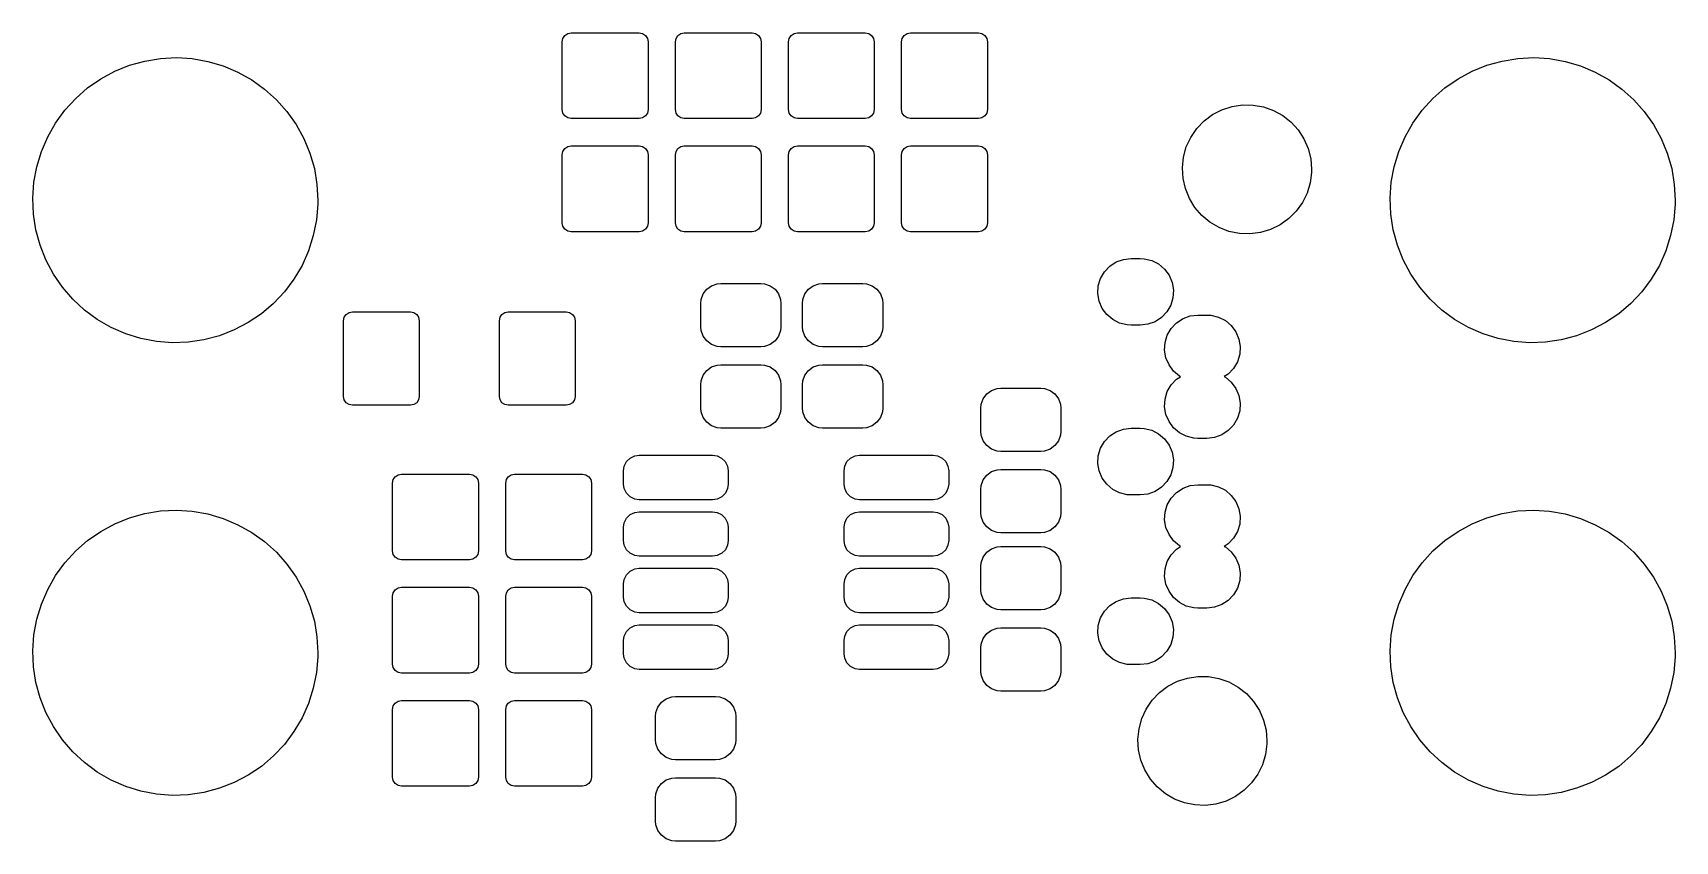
# Model space of a CAD drawing. Extents: x 0.07 to 1.53, y 0.03 to 0.75.
import ezdxf

# ---------------------------------------------------------------- set-up
doc = ezdxf.new("R2010")
doc.units = 0
doc.header["$MEASUREMENT"] = 0
doc.layers.add('BLACK', color=7, linetype='CONTINUOUS')

msp = doc.modelspace()

# ---------------------------------------------------------------- linework, layer by layer
at = {"layer": 'BLACK', "linetype": 'CONTINUOUS'}
for p, q in [((0.5421, 0.74), (0.5427, 0.743)), ((0.5427, 0.743), (0.5444, 0.7456)), ((0.5444, 0.7456), (0.547, 0.7473)), ((0.547, 0.7473), (0.55, 0.7479)), ((0.55, 0.7479), (0.61, 0.7479)), ((0.61, 0.7479), (0.613, 0.7473)), ((0.613, 0.7473), (0.6156, 0.7456)), ((0.6156, 0.7456), (0.6173, 0.743)), ((0.6173, 0.743), (0.6179, 0.74)), ((0.6421, 0.74), (0.6427, 0.743)), ((0.6427, 0.743), (0.6444, 0.7456)), ((0.6444, 0.7456), (0.647, 0.7473)), ((0.647, 0.7473), (0.65, 0.7479)), ((0.65, 0.7479), (0.71, 0.7479)), ((0.71, 0.7479), (0.713, 0.7473)), ((0.713, 0.7473), (0.7156, 0.7456)), ((0.7156, 0.7456), (0.7173, 0.743)), ((0.7173, 0.743), (0.7179, 0.74)), ((0.7421, 0.74), (0.7427, 0.743)), ((0.7427, 0.743), (0.7444, 0.7456)), ((0.7444, 0.7456), (0.747, 0.7473)), ((0.747, 0.7473), (0.75, 0.7479)), ((0.75, 0.7479), (0.81, 0.7479)), ((0.81, 0.7479), (0.813, 0.7473)), ((0.813, 0.7473), (0.8156, 0.7456)), ((0.8156, 0.7456), (0.8173, 0.743)), ((0.8173, 0.743), (0.8179, 0.74)), ((0.8421, 0.74), (0.8427, 0.743)), ((0.8427, 0.743), (0.8444, 0.7456)), ((0.8444, 0.7456), (0.847, 0.7473)), ((0.847, 0.7473), (0.85, 0.7479)), ((0.85, 0.7479), (0.91, 0.7479)), ((0.91, 0.7479), (0.913, 0.7473)), ((0.913, 0.7473), (0.9156, 0.7456)), ((0.9156, 0.7456), (0.9173, 0.743)), ((0.9173, 0.743), (0.9179, 0.74)), ((0.1868, 0.7253), (0.2009, 0.726)), ((0.2009, 0.726), (0.2149, 0.7251)), ((0.5421, 0.68), (0.5421, 0.74)), ((0.6179, 0.74), (0.6179, 0.68)), ((0.6421, 0.68), (0.6421, 0.74)), ((0.7179, 0.74), (0.7179, 0.68)), ((0.7421, 0.68), (0.7421, 0.74)), ((0.8179, 0.74), (0.8179, 0.68)), ((0.8421, 0.68), (0.8421, 0.74)), ((0.9179, 0.74), (0.9179, 0.68)), ((1.3868, 0.7253), (1.4009, 0.726)), ((1.4009, 0.726), (1.4149, 0.7251)), ((0.134, 0.7073), (0.1464, 0.714)), ((0.1464, 0.714), (0.1594, 0.7193)), ((0.1594, 0.7193), (0.1729, 0.723)), ((0.1729, 0.723), (0.1868, 0.7253)), ((0.2149, 0.7251), (0.2288, 0.7227)), ((0.2288, 0.7227), (0.2423, 0.7187)), ((0.2423, 0.7187), (0.2552, 0.7132)), ((0.2552, 0.7132), (0.2675, 0.7064)), ((1.334, 0.7073), (1.3464, 0.714)), ((1.3464, 0.714), (1.3594, 0.7193)), ((1.3594, 0.7193), (1.3729, 0.723)), ((1.3729, 0.723), (1.3868, 0.7253)), ((1.4149, 0.7251), (1.4288, 0.7227)), ((1.4288, 0.7227), (1.4423, 0.7187)), ((1.4423, 0.7187), (1.4552, 0.7132)), ((1.4552, 0.7132), (1.4675, 0.7064)), ((0.1119, 0.69), (0.1224, 0.6993)), ((0.1224, 0.6993), (0.134, 0.7073)), ((0.2675, 0.7064), (0.2789, 0.6982)), ((0.2789, 0.6982), (0.2894, 0.6888)), ((1.3118, 0.69), (1.3224, 0.6993)), ((1.3224, 0.6993), (1.334, 0.7073)), ((1.4675, 0.7064), (1.4789, 0.6982)), ((1.4789, 0.6982), (1.4894, 0.6888)), ((0.1024, 0.6796), (0.1119, 0.69)), ((0.2894, 0.6888), (0.2987, 0.6783)), ((1.1253, 0.6799), (1.1342, 0.6828)), ((1.1342, 0.6828), (1.1434, 0.6842)), ((1.1434, 0.6842), (1.1528, 0.6841)), ((1.1528, 0.6841), (1.162, 0.6825)), ((1.162, 0.6825), (1.1708, 0.6793)), ((1.3024, 0.6796), (1.3118, 0.69)), ((1.4894, 0.6888), (1.4987, 0.6783)), ((0.0872, 0.656), (0.0941, 0.6682)), ((0.0941, 0.6682), (0.1024, 0.6796)), ((0.2987, 0.6783), (0.3068, 0.6668)), ((0.5427, 0.677), (0.5421, 0.68)), ((0.5444, 0.6744), (0.5427, 0.677)), ((0.547, 0.6727), (0.5444, 0.6744)), ((0.55, 0.6721), (0.547, 0.6727)), ((0.61, 0.6721), (0.55, 0.6721)), ((0.613, 0.6727), (0.61, 0.6721)), ((0.6156, 0.6744), (0.613, 0.6727)), ((0.6173, 0.677), (0.6156, 0.6744)), ((0.6179, 0.68), (0.6173, 0.677)), ((0.6427, 0.677), (0.6421, 0.68)), ((0.6444, 0.6744), (0.6427, 0.677)), ((0.647, 0.6727), (0.6444, 0.6744)), ((0.65, 0.6721), (0.647, 0.6727)), ((0.71, 0.6721), (0.65, 0.6721)), ((0.713, 0.6727), (0.71, 0.6721)), ((0.7156, 0.6744), (0.713, 0.6727)), ((0.7173, 0.677), (0.7156, 0.6744)), ((0.7179, 0.68), (0.7173, 0.677)), ((0.7427, 0.677), (0.7421, 0.68)), ((0.7444, 0.6744), (0.7427, 0.677)), ((0.747, 0.6727), (0.7444, 0.6744)), ((0.75, 0.6721), (0.747, 0.6727)), ((0.81, 0.6721), (0.75, 0.6721)), ((0.813, 0.6727), (0.81, 0.6721)), ((0.8156, 0.6744), (0.813, 0.6727)), ((0.8173, 0.677), (0.8156, 0.6744)), ((0.8179, 0.68), (0.8173, 0.677)), ((0.8427, 0.677), (0.8421, 0.68)), ((0.8444, 0.6744), (0.8427, 0.677)), ((0.847, 0.6727), (0.8444, 0.6744)), ((0.85, 0.6721), (0.847, 0.6727)), ((0.91, 0.6721), (0.85, 0.6721)), ((0.913, 0.6727), (0.91, 0.6721)), ((0.9156, 0.6744), (0.913, 0.6727)), ((0.9173, 0.677), (0.9156, 0.6744)), ((0.9179, 0.68), (0.9173, 0.677)), ((1.1031, 0.6632), (1.1095, 0.67)), ((1.1095, 0.67), (1.117, 0.6756)), ((1.117, 0.6756), (1.1253, 0.6799)), ((1.1708, 0.6793), (1.179, 0.6748)), ((1.179, 0.6748), (1.1864, 0.669)), ((1.1864, 0.669), (1.1926, 0.6621)), ((1.2872, 0.656), (1.2941, 0.6682)), ((1.2941, 0.6682), (1.3024, 0.6796)), ((1.4987, 0.6783), (1.5068, 0.6668)), ((0.0816, 0.6431), (0.0872, 0.656)), ((0.3068, 0.6668), (0.3136, 0.6544)), ((0.3136, 0.6544), (0.319, 0.6414)), ((1.0938, 0.647), (1.0978, 0.6555)), ((1.0978, 0.6555), (1.1031, 0.6632)), ((1.1926, 0.6621), (1.1977, 0.6542)), ((1.1977, 0.6542), (1.2015, 0.6457)), ((1.2816, 0.6431), (1.2872, 0.656)), ((1.5068, 0.6668), (1.5136, 0.6544)), ((1.5136, 0.6544), (1.519, 0.6414)), ((0.0775, 0.6296), (0.0816, 0.6431)), ((0.319, 0.6414), (0.3229, 0.6279)), ((0.5421, 0.64), (0.5427, 0.643)), ((0.5421, 0.58), (0.5421, 0.64)), ((0.5427, 0.643), (0.5444, 0.6456)), ((0.5444, 0.6456), (0.547, 0.6473)), ((0.547, 0.6473), (0.55, 0.6479)), ((0.55, 0.6479), (0.61, 0.6479)), ((0.61, 0.6479), (0.613, 0.6473)), ((0.613, 0.6473), (0.6156, 0.6456)), ((0.6156, 0.6456), (0.6173, 0.643)), ((0.6173, 0.643), (0.6179, 0.64)), ((0.6179, 0.64), (0.6179, 0.58)), ((0.6421, 0.64), (0.6427, 0.643)), ((0.6421, 0.58), (0.6421, 0.64)), ((0.6427, 0.643), (0.6444, 0.6456)), ((0.6444, 0.6456), (0.647, 0.6473)), ((0.647, 0.6473), (0.65, 0.6479)), ((0.65, 0.6479), (0.71, 0.6479)), ((0.71, 0.6479), (0.713, 0.6473)), ((0.713, 0.6473), (0.7156, 0.6456)), ((0.7156, 0.6456), (0.7173, 0.643)), ((0.7173, 0.643), (0.7179, 0.64)), ((0.7179, 0.64), (0.7179, 0.58)), ((0.7421, 0.64), (0.7427, 0.643)), ((0.7421, 0.58), (0.7421, 0.64)), ((0.7427, 0.643), (0.7444, 0.6456)), ((0.7444, 0.6456), (0.747, 0.6473)), ((0.747, 0.6473), (0.75, 0.6479)), ((0.75, 0.6479), (0.81, 0.6479)), ((0.81, 0.6479), (0.813, 0.6473)), ((0.813, 0.6473), (0.8156, 0.6456)), ((0.8156, 0.6456), (0.8173, 0.643)), ((0.8173, 0.643), (0.8179, 0.64)), ((0.8179, 0.64), (0.8179, 0.58)), ((0.8421, 0.64), (0.8427, 0.643)), ((0.8421, 0.58), (0.8421, 0.64)), ((0.8427, 0.643), (0.8444, 0.6456)), ((0.8444, 0.6456), (0.847, 0.6473)), ((0.847, 0.6473), (0.85, 0.6479)), ((0.85, 0.6479), (0.91, 0.6479)), ((0.91, 0.6479), (0.913, 0.6473)), ((0.913, 0.6473), (0.9156, 0.6456)), ((0.9156, 0.6456), (0.9173, 0.643)), ((0.9173, 0.643), (0.9179, 0.64)), ((0.9179, 0.64), (0.9179, 0.58)), ((1.0914, 0.638), (1.0938, 0.647)), ((1.2015, 0.6457), (1.2038, 0.6366)), ((1.2775, 0.6296), (1.2816, 0.6431)), ((1.519, 0.6414), (1.5229, 0.6279)), ((0.075, 0.6158), (0.0775, 0.6296)), ((0.3229, 0.6279), (0.3252, 0.614)), ((1.0904, 0.6287), (1.0914, 0.638)), ((1.0909, 0.6193), (1.0904, 0.6287)), ((1.2044, 0.6245), (1.2032, 0.6152)), ((1.2038, 0.6366), (1.2045, 0.6273)), ((1.2045, 0.6273), (1.2044, 0.6245)), ((1.275, 0.6158), (1.2775, 0.6296)), ((1.5229, 0.6279), (1.5252, 0.614)), ((0.074, 0.6018), (0.075, 0.6158)), ((0.3252, 0.614), (0.326, 0.6)), ((1.093, 0.6102), (1.0909, 0.6193)), ((1.0965, 0.6015), (1.093, 0.6102)), ((1.2032, 0.6152), (1.2005, 0.6063)), ((1.274, 0.6018), (1.275, 0.6158)), ((1.5252, 0.614), (1.526, 0.6)), ((0.0746, 0.5877), (0.074, 0.6018)), ((0.3259, 0.5965), (0.3248, 0.5825)), ((0.326, 0.6), (0.3259, 0.5965)), ((1.1014, 0.5936), (1.0965, 0.6015)), ((1.1964, 0.5979), (1.1909, 0.5903)), ((1.2005, 0.6063), (1.1964, 0.5979)), ((1.2746, 0.5877), (1.274, 0.6018)), ((1.5259, 0.5965), (1.5248, 0.5825)), ((1.526, 0.6), (1.5259, 0.5965)), ((0.0768, 0.5738), (0.0746, 0.5877)), ((0.3248, 0.5825), (0.322, 0.5687)), ((1.1075, 0.5865), (1.1014, 0.5936)), ((1.1147, 0.5805), (1.1075, 0.5865)), ((1.1843, 0.5837), (1.1767, 0.5782)), ((1.1909, 0.5903), (1.1843, 0.5837)), ((1.2768, 0.5738), (1.2746, 0.5877)), ((1.5248, 0.5825), (1.522, 0.5687)), ((0.0805, 0.5602), (0.0768, 0.5738)), ((0.322, 0.5687), (0.3178, 0.5553)), ((0.5427, 0.577), (0.5421, 0.58)), ((0.5444, 0.5744), (0.5427, 0.577)), ((0.547, 0.5727), (0.5444, 0.5744)), ((0.55, 0.5721), (0.547, 0.5727)), ((0.61, 0.5721), (0.55, 0.5721)), ((0.613, 0.5727), (0.61, 0.5721)), ((0.6156, 0.5744), (0.613, 0.5727)), ((0.6173, 0.577), (0.6156, 0.5744)), ((0.6179, 0.58), (0.6173, 0.577)), ((0.6427, 0.577), (0.6421, 0.58)), ((0.6444, 0.5744), (0.6427, 0.577)), ((0.647, 0.5727), (0.6444, 0.5744)), ((0.65, 0.5721), (0.647, 0.5727)), ((0.71, 0.5721), (0.65, 0.5721)), ((0.713, 0.5727), (0.71, 0.5721)), ((0.7156, 0.5744), (0.713, 0.5727)), ((0.7173, 0.577), (0.7156, 0.5744)), ((0.7179, 0.58), (0.7173, 0.577)), ((0.7427, 0.577), (0.7421, 0.58)), ((0.7444, 0.5744), (0.7427, 0.577)), ((0.747, 0.5727), (0.7444, 0.5744)), ((0.75, 0.5721), (0.747, 0.5727)), ((0.81, 0.5721), (0.75, 0.5721)), ((0.813, 0.5727), (0.81, 0.5721)), ((0.8156, 0.5744), (0.813, 0.5727)), ((0.8173, 0.577), (0.8156, 0.5744)), ((0.8179, 0.58), (0.8173, 0.577)), ((0.8427, 0.577), (0.8421, 0.58)), ((0.8444, 0.5744), (0.8427, 0.577)), ((0.847, 0.5727), (0.8444, 0.5744)), ((0.85, 0.5721), (0.847, 0.5727)), ((0.91, 0.5721), (0.85, 0.5721)), ((0.913, 0.5727), (0.91, 0.5721)), ((0.9156, 0.5744), (0.913, 0.5727)), ((0.9173, 0.577), (0.9156, 0.5744)), ((0.9179, 0.58), (0.9173, 0.577)), ((1.1228, 0.5758), (1.1147, 0.5805)), ((1.1315, 0.5724), (1.1228, 0.5758)), ((1.1407, 0.5706), (1.1315, 0.5724)), ((1.15, 0.5702), (1.1407, 0.5706)), ((1.1593, 0.5714), (1.15, 0.5702)), ((1.1683, 0.5741), (1.1593, 0.5714)), ((1.1767, 0.5782), (1.1683, 0.5741)), ((1.2805, 0.5602), (1.2768, 0.5738)), ((1.522, 0.5687), (1.5178, 0.5553)), ((0.0856, 0.5472), (0.0805, 0.5602)), ((0.3178, 0.5553), (0.3121, 0.5424)), ((1.2856, 0.5472), (1.2805, 0.5602)), ((1.5178, 0.5553), (1.512, 0.5424)), ((0.0922, 0.5347), (0.0856, 0.5472)), ((0.3121, 0.5424), (0.3049, 0.5303)), ((1.0214, 0.5367), (1.0261, 0.5417)), ((1.0261, 0.5417), (1.0318, 0.5454)), ((1.0318, 0.5454), (1.0383, 0.5477)), ((1.0383, 0.5477), (1.0451, 0.5485)), ((1.0451, 0.5485), (1.0529, 0.5485)), ((1.0529, 0.5485), (1.0566, 0.5483)), ((1.0566, 0.5483), (1.0632, 0.5467)), ((1.0632, 0.5467), (1.0693, 0.5436)), ((1.0693, 0.5436), (1.0745, 0.5391)), ((1.0745, 0.5391), (1.0786, 0.5336)), ((1.2922, 0.5347), (1.2856, 0.5472)), ((1.512, 0.5424), (1.5049, 0.5303)), ((0.1002, 0.5231), (0.0922, 0.5347)), ((0.1094, 0.5125), (0.1002, 0.5231)), ((0.3049, 0.5303), (0.2965, 0.519)), ((0.6698, 0.5213), (0.674, 0.5244)), ((0.674, 0.5244), (0.679, 0.5262)), ((0.679, 0.5262), (0.6823, 0.5265)), ((0.6823, 0.5265), (0.7177, 0.5265)), ((0.7177, 0.5265), (0.721, 0.5262)), ((0.721, 0.5262), (0.726, 0.5244)), ((0.726, 0.5244), (0.7302, 0.5213)), ((0.7598, 0.5213), (0.764, 0.5244)), ((0.764, 0.5244), (0.769, 0.5262)), ((0.769, 0.5262), (0.7723, 0.5265)), ((0.7723, 0.5265), (0.8077, 0.5265)), ((0.8077, 0.5265), (0.811, 0.5262)), ((0.811, 0.5262), (0.816, 0.5244)), ((0.816, 0.5244), (0.8202, 0.5213)), ((1.0156, 0.5174), (1.016, 0.5242)), ((1.016, 0.5242), (1.018, 0.5308)), ((1.018, 0.5308), (1.0214, 0.5367)), ((1.0786, 0.5336), (1.0813, 0.5273)), ((1.0813, 0.5273), (1.0824, 0.5206)), ((1.3002, 0.5231), (1.2922, 0.5347)), ((1.3094, 0.5125), (1.3002, 0.5231)), ((1.5049, 0.5303), (1.4965, 0.519)), ((0.1197, 0.5029), (0.1094, 0.5125)), ((0.2869, 0.5088), (0.2762, 0.4996)), ((0.2965, 0.519), (0.2869, 0.5088)), ((0.6646, 0.5088), (0.6649, 0.5121)), ((0.6646, 0.4881), (0.6646, 0.5088)), ((0.6649, 0.5121), (0.6666, 0.5171)), ((0.6666, 0.5171), (0.6698, 0.5213)), ((0.7302, 0.5213), (0.7334, 0.5171)), ((0.7334, 0.5171), (0.7351, 0.5121)), ((0.7351, 0.5121), (0.7354, 0.5088)), ((0.7354, 0.5088), (0.7354, 0.4881)), ((0.7546, 0.5088), (0.7549, 0.5121)), ((0.7546, 0.4881), (0.7546, 0.5088)), ((0.7549, 0.5121), (0.7566, 0.5171)), ((0.7566, 0.5171), (0.7598, 0.5213)), ((0.8202, 0.5213), (0.8234, 0.5171)), ((0.8234, 0.5171), (0.8251, 0.5121)), ((0.8251, 0.5121), (0.8254, 0.5088)), ((0.8254, 0.5088), (0.8254, 0.4881)), ((1.0167, 0.5107), (1.0156, 0.5174)), ((1.0194, 0.5044), (1.0167, 0.5107)), ((1.082, 0.5138), (1.08, 0.5072)), ((1.0824, 0.5206), (1.082, 0.5138)), ((1.3197, 0.5029), (1.3094, 0.5125)), ((1.4869, 0.5088), (1.4762, 0.4996)), ((1.4965, 0.519), (1.4869, 0.5088)), ((0.131, 0.4946), (0.1197, 0.5029)), ((0.1432, 0.4875), (0.131, 0.4946)), ((0.2762, 0.4996), (0.2645, 0.4918)), ((0.3487, 0.4935), (0.3493, 0.4965)), ((0.3493, 0.4965), (0.351, 0.499)), ((0.351, 0.499), (0.3536, 0.5007)), ((0.3536, 0.5007), (0.3566, 0.5013)), ((0.3566, 0.5013), (0.4078, 0.5013)), ((0.4078, 0.5013), (0.4108, 0.5007)), ((0.4108, 0.5007), (0.4134, 0.499)), ((0.4134, 0.499), (0.4151, 0.4965)), ((0.4151, 0.4965), (0.4157, 0.4935)), ((0.4865, 0.4935), (0.4871, 0.4965)), ((0.4871, 0.4965), (0.4888, 0.499)), ((0.4888, 0.499), (0.4914, 0.5007)), ((0.4914, 0.5007), (0.4944, 0.5013)), ((0.4944, 0.5013), (0.5456, 0.5013)), ((0.5456, 0.5013), (0.5486, 0.5007)), ((0.5486, 0.5007), (0.5512, 0.499)), ((0.5512, 0.499), (0.5529, 0.4965)), ((0.5529, 0.4965), (0.5535, 0.4935)), ((1.0235, 0.4989), (1.0194, 0.5044)), ((1.0287, 0.4944), (1.0235, 0.4989)), ((1.0348, 0.4913), (1.0287, 0.4944)), ((1.0719, 0.4963), (1.0662, 0.4926)), ((1.0766, 0.5013), (1.0719, 0.4963)), ((1.08, 0.5072), (1.0766, 0.5013)), ((1.0852, 0.4917), (1.0909, 0.4954)), ((1.0909, 0.4954), (1.0973, 0.4977)), ((1.0973, 0.4977), (1.1041, 0.4985)), ((1.1041, 0.4985), (1.112, 0.4985)), ((1.112, 0.4985), (1.1156, 0.4983)), ((1.1156, 0.4983), (1.1223, 0.4967)), ((1.1223, 0.4967), (1.1284, 0.4936)), ((1.331, 0.4946), (1.3197, 0.5029)), ((1.3432, 0.4875), (1.331, 0.4946)), ((1.4762, 0.4996), (1.4645, 0.4918)), ((0.1561, 0.4819), (0.1432, 0.4875)), ((0.1695, 0.4778), (0.1561, 0.4819)), ((0.2389, 0.4802), (0.2253, 0.4766)), ((0.252, 0.4853), (0.2389, 0.4802)), ((0.2645, 0.4918), (0.252, 0.4853)), ((0.3487, 0.4265), (0.3487, 0.4935)), ((0.4157, 0.4935), (0.4157, 0.4265)), ((0.4865, 0.4265), (0.4865, 0.4935)), ((0.5535, 0.4935), (0.5535, 0.4265)), ((0.6649, 0.4848), (0.6646, 0.4881)), ((0.6666, 0.4798), (0.6649, 0.4848)), ((0.6698, 0.4756), (0.6666, 0.4798)), ((0.7334, 0.4798), (0.7302, 0.4756)), ((0.7351, 0.4848), (0.7334, 0.4798)), ((0.7354, 0.4881), (0.7351, 0.4848)), ((0.7549, 0.4848), (0.7546, 0.4881)), ((0.7566, 0.4798), (0.7549, 0.4848)), ((0.7598, 0.4756), (0.7566, 0.4798)), ((0.8234, 0.4798), (0.8202, 0.4756)), ((0.8251, 0.4848), (0.8234, 0.4798)), ((0.8254, 0.4881), (0.8251, 0.4848)), ((1.0414, 0.4897), (1.0348, 0.4913)), ((1.0451, 0.4895), (1.0414, 0.4897)), ((1.0529, 0.4895), (1.0451, 0.4895)), ((1.0597, 0.4903), (1.0529, 0.4895)), ((1.0662, 0.4926), (1.0597, 0.4903)), ((1.0751, 0.4742), (1.077, 0.4808)), ((1.077, 0.4808), (1.0805, 0.4867)), ((1.0805, 0.4867), (1.0852, 0.4917)), ((1.1284, 0.4936), (1.1336, 0.4891)), ((1.1336, 0.4891), (1.1376, 0.4836)), ((1.1376, 0.4836), (1.1403, 0.4773)), ((1.3561, 0.4819), (1.3432, 0.4875)), ((1.3695, 0.4778), (1.3561, 0.4819)), ((1.4389, 0.4802), (1.4253, 0.4766)), ((1.452, 0.4853), (1.4389, 0.4802)), ((1.4645, 0.4918), (1.452, 0.4853)), ((0.1833, 0.4751), (0.1695, 0.4778)), ((0.1974, 0.474), (0.1833, 0.4751)), ((0.2114, 0.4745), (0.1974, 0.474)), ((0.2253, 0.4766), (0.2114, 0.4745)), ((0.674, 0.4724), (0.6698, 0.4756)), ((0.679, 0.4707), (0.674, 0.4724)), ((0.6823, 0.4704), (0.679, 0.4707)), ((0.7177, 0.4704), (0.6823, 0.4704)), ((0.721, 0.4707), (0.7177, 0.4704)), ((0.726, 0.4724), (0.721, 0.4707)), ((0.7302, 0.4756), (0.726, 0.4724)), ((0.764, 0.4724), (0.7598, 0.4756)), ((0.769, 0.4707), (0.764, 0.4724)), ((0.7723, 0.4704), (0.769, 0.4707)), ((0.8077, 0.4704), (0.7723, 0.4704)), ((0.811, 0.4707), (0.8077, 0.4704)), ((0.816, 0.4724), (0.811, 0.4707)), ((0.8202, 0.4756), (0.816, 0.4724)), ((1.0746, 0.4674), (1.0751, 0.4742)), ((1.0758, 0.4607), (1.0746, 0.4674)), ((1.1403, 0.4773), (1.1415, 0.4706)), ((1.1415, 0.4706), (1.141, 0.4638)), ((1.3833, 0.4751), (1.3695, 0.4778)), ((1.3974, 0.474), (1.3833, 0.4751)), ((1.4114, 0.4745), (1.3974, 0.474)), ((1.4253, 0.4766), (1.4114, 0.4745)), ((0.6698, 0.4494), (0.674, 0.4526)), ((0.674, 0.4526), (0.679, 0.4543)), ((0.679, 0.4543), (0.6823, 0.4546)), ((0.6823, 0.4546), (0.7177, 0.4546)), ((0.7177, 0.4546), (0.721, 0.4543)), ((0.721, 0.4543), (0.726, 0.4526)), ((0.726, 0.4526), (0.7302, 0.4494)), ((0.7598, 0.4494), (0.764, 0.4526)), ((0.764, 0.4526), (0.769, 0.4543)), ((0.769, 0.4543), (0.7723, 0.4546)), ((0.7723, 0.4546), (0.8077, 0.4546)), ((0.8077, 0.4546), (0.811, 0.4543)), ((0.811, 0.4543), (0.816, 0.4526)), ((0.816, 0.4526), (0.8202, 0.4494)), ((1.0785, 0.4544), (1.0758, 0.4607)), ((1.0825, 0.4489), (1.0785, 0.4544)), ((1.1356, 0.4513), (1.1309, 0.4463)), ((1.1391, 0.4572), (1.1356, 0.4513)), ((1.141, 0.4638), (1.1391, 0.4572)), ((0.6646, 0.4369), (0.6649, 0.4402)), ((0.6646, 0.4162), (0.6646, 0.4369)), ((0.6649, 0.4402), (0.6666, 0.4452)), ((0.6666, 0.4452), (0.6698, 0.4494)), ((0.7302, 0.4494), (0.7334, 0.4452)), ((0.7334, 0.4452), (0.7351, 0.4402)), ((0.7351, 0.4402), (0.7354, 0.4369)), ((0.7354, 0.4369), (0.7354, 0.4162)), ((0.7546, 0.4369), (0.7549, 0.4402)), ((0.7546, 0.4162), (0.7546, 0.4369)), ((0.7549, 0.4402), (0.7566, 0.4452)), ((0.7566, 0.4452), (0.7598, 0.4494)), ((0.8202, 0.4494), (0.8234, 0.4452)), ((0.8234, 0.4452), (0.8251, 0.4402)), ((0.8251, 0.4402), (0.8254, 0.4369)), ((0.8254, 0.4369), (0.8254, 0.4162)), ((1.077, 0.4308), (1.0805, 0.4367)), ((1.0805, 0.4367), (1.0852, 0.4417)), ((1.0877, 0.4444), (1.0825, 0.4489)), ((1.0852, 0.4417), (1.0887, 0.444)), ((1.0887, 0.444), (1.0877, 0.4444)), ((1.1309, 0.4463), (1.1274, 0.4441)), ((1.1274, 0.4441), (1.1284, 0.4436)), ((1.1284, 0.4436), (1.1336, 0.4391)), ((1.1336, 0.4391), (1.1376, 0.4336)), ((0.3493, 0.4235), (0.3487, 0.4265)), ((0.351, 0.421), (0.3493, 0.4235)), ((0.4151, 0.4235), (0.4134, 0.421)), ((0.4157, 0.4265), (0.4151, 0.4235)), ((0.4871, 0.4235), (0.4865, 0.4265)), ((0.4888, 0.421), (0.4871, 0.4235)), ((0.5529, 0.4235), (0.5512, 0.421)), ((0.5535, 0.4265), (0.5529, 0.4235)), ((0.9124, 0.4196), (0.9141, 0.4245)), ((0.9141, 0.4245), (0.9173, 0.4288)), ((0.9173, 0.4288), (0.9215, 0.4319)), ((0.9215, 0.4319), (0.9265, 0.4337)), ((0.9265, 0.4337), (0.9298, 0.434)), ((0.9298, 0.434), (0.9652, 0.434)), ((0.9652, 0.434), (0.9685, 0.4337)), ((0.9685, 0.4337), (0.9735, 0.4319)), ((0.9735, 0.4319), (0.9777, 0.4288)), ((0.9777, 0.4288), (0.9809, 0.4245)), ((0.9809, 0.4245), (0.9826, 0.4196)), ((1.0746, 0.4174), (1.0751, 0.4242)), ((1.0751, 0.4242), (1.077, 0.4308)), ((1.1376, 0.4336), (1.1403, 0.4273)), ((1.1403, 0.4273), (1.1415, 0.4206)), ((0.3536, 0.4193), (0.351, 0.421)), ((0.3566, 0.4187), (0.3536, 0.4193)), ((0.4078, 0.4187), (0.3566, 0.4187)), ((0.4108, 0.4193), (0.4078, 0.4187)), ((0.4134, 0.421), (0.4108, 0.4193)), ((0.4914, 0.4193), (0.4888, 0.421)), ((0.4944, 0.4187), (0.4914, 0.4193)), ((0.5456, 0.4187), (0.4944, 0.4187)), ((0.5486, 0.4193), (0.5456, 0.4187)), ((0.5512, 0.421), (0.5486, 0.4193)), ((0.6649, 0.4129), (0.6646, 0.4162)), ((0.6666, 0.4079), (0.6649, 0.4129)), ((0.6698, 0.4037), (0.6666, 0.4079)), ((0.7334, 0.4079), (0.7302, 0.4037)), ((0.7351, 0.4129), (0.7334, 0.4079)), ((0.7354, 0.4162), (0.7351, 0.4129)), ((0.7549, 0.4129), (0.7546, 0.4162)), ((0.7566, 0.4079), (0.7549, 0.4129)), ((0.7598, 0.4037), (0.7566, 0.4079)), ((0.8234, 0.4079), (0.8202, 0.4037)), ((0.8251, 0.4129), (0.8234, 0.4079)), ((0.8254, 0.4162), (0.8251, 0.4129)), ((0.9121, 0.4163), (0.9124, 0.4196)), ((0.9121, 0.3956), (0.9121, 0.4163)), ((0.9826, 0.4196), (0.9829, 0.4163)), ((0.9829, 0.4163), (0.9829, 0.3956)), ((1.0758, 0.4107), (1.0746, 0.4174)), ((1.0785, 0.4044), (1.0758, 0.4107)), ((1.1391, 0.4072), (1.1356, 0.4013)), ((1.141, 0.4138), (1.1391, 0.4072)), ((1.1415, 0.4206), (1.141, 0.4138)), ((0.674, 0.4006), (0.6698, 0.4037)), ((0.679, 0.3988), (0.674, 0.4006)), ((0.6823, 0.3985), (0.679, 0.3988)), ((0.7177, 0.3985), (0.6823, 0.3985)), ((0.721, 0.3988), (0.7177, 0.3985)), ((0.726, 0.4006), (0.721, 0.3988)), ((0.7302, 0.4037), (0.726, 0.4006)), ((0.764, 0.4006), (0.7598, 0.4037)), ((0.769, 0.3988), (0.764, 0.4006)), ((0.7723, 0.3985), (0.769, 0.3988)), ((0.8077, 0.3985), (0.7723, 0.3985)), ((0.811, 0.3988), (0.8077, 0.3985)), ((0.816, 0.4006), (0.811, 0.3988)), ((0.8202, 0.4037), (0.816, 0.4006)), ((0.9124, 0.3923), (0.9121, 0.3956)), ((0.9141, 0.3873), (0.9124, 0.3923)), ((0.9826, 0.3923), (0.9809, 0.3873)), ((0.9829, 0.3956), (0.9826, 0.3923)), ((1.0261, 0.3917), (1.0318, 0.3954)), ((1.0318, 0.3954), (1.0383, 0.3977)), ((1.0383, 0.3977), (1.0451, 0.3985)), ((1.0451, 0.3985), (1.0529, 0.3985)), ((1.0529, 0.3985), (1.0566, 0.3983)), ((1.0566, 0.3983), (1.0632, 0.3967)), ((1.0632, 0.3967), (1.0693, 0.3936)), ((1.0693, 0.3936), (1.0745, 0.3891)), ((1.0825, 0.3989), (1.0785, 0.4044)), ((1.0877, 0.3944), (1.0825, 0.3989)), ((1.0938, 0.3913), (1.0877, 0.3944)), ((1.1252, 0.3926), (1.1188, 0.3903)), ((1.1309, 0.3963), (1.1252, 0.3926)), ((1.1356, 0.4013), (1.1309, 0.3963)), ((0.9173, 0.3831), (0.9141, 0.3873)), ((0.9215, 0.3799), (0.9173, 0.3831)), ((0.9265, 0.3782), (0.9215, 0.3799)), ((0.9298, 0.3779), (0.9265, 0.3782)), ((0.9652, 0.3779), (0.9298, 0.3779)), ((0.9685, 0.3782), (0.9652, 0.3779)), ((0.9735, 0.3799), (0.9685, 0.3782)), ((0.9777, 0.3831), (0.9735, 0.3799)), ((0.9809, 0.3873), (0.9777, 0.3831)), ((1.016, 0.3742), (1.018, 0.3808)), ((1.018, 0.3808), (1.0214, 0.3867)), ((1.0214, 0.3867), (1.0261, 0.3917)), ((1.0745, 0.3891), (1.0786, 0.3836)), ((1.0786, 0.3836), (1.0813, 0.3773)), ((1.1005, 0.3897), (1.0938, 0.3913)), ((1.1041, 0.3895), (1.1005, 0.3897)), ((1.112, 0.3895), (1.1041, 0.3895)), ((1.1188, 0.3903), (1.112, 0.3895)), ((0.5963, 0.3609), (0.5969, 0.3648)), ((0.5969, 0.3648), (0.5989, 0.3689)), ((0.5989, 0.3689), (0.6021, 0.3721)), ((0.6021, 0.3721), (0.6061, 0.3741)), ((0.6061, 0.3741), (0.6101, 0.3747)), ((0.6101, 0.3747), (0.675, 0.3747)), ((0.675, 0.3747), (0.679, 0.3741)), ((0.679, 0.3741), (0.683, 0.3721)), ((0.683, 0.3721), (0.6862, 0.3689)), ((0.6862, 0.3689), (0.6882, 0.3649)), ((0.6882, 0.3649), (0.6888, 0.3609)), ((0.7912, 0.3609), (0.7918, 0.3648)), ((0.7918, 0.3648), (0.7937, 0.3689)), ((0.7937, 0.3689), (0.7969, 0.3721)), ((0.7969, 0.3721), (0.801, 0.3741)), ((0.801, 0.3741), (0.805, 0.3747)), ((0.805, 0.3747), (0.8699, 0.3747)), ((0.8699, 0.3747), (0.8739, 0.3741)), ((0.8739, 0.3741), (0.8779, 0.3721)), ((0.8779, 0.3721), (0.8811, 0.3689)), ((0.8811, 0.3689), (0.8831, 0.3649)), ((0.8831, 0.3649), (0.8837, 0.3609)), ((1.0156, 0.3674), (1.016, 0.3742)), ((1.0167, 0.3607), (1.0156, 0.3674)), ((1.082, 0.3638), (1.08, 0.3572)), ((1.0813, 0.3773), (1.0824, 0.3706)), ((1.0824, 0.3706), (1.082, 0.3638)), ((0.3921, 0.35), (0.3927, 0.353)), ((0.3921, 0.29), (0.3921, 0.35)), ((0.3927, 0.353), (0.3944, 0.3556)), ((0.3944, 0.3556), (0.397, 0.3573)), ((0.397, 0.3573), (0.4, 0.3579)), ((0.4, 0.3579), (0.46, 0.3579)), ((0.46, 0.3579), (0.463, 0.3573)), ((0.463, 0.3573), (0.4656, 0.3556)), ((0.4656, 0.3556), (0.4673, 0.353)), ((0.4673, 0.353), (0.4679, 0.35)), ((0.4679, 0.35), (0.4679, 0.29)), ((0.4921, 0.35), (0.4927, 0.353)), ((0.4921, 0.29), (0.4921, 0.35)), ((0.4927, 0.353), (0.4944, 0.3556)), ((0.4944, 0.3556), (0.497, 0.3573)), ((0.497, 0.3573), (0.5, 0.3579)), ((0.5, 0.3579), (0.56, 0.3579)), ((0.56, 0.3579), (0.563, 0.3573)), ((0.563, 0.3573), (0.5656, 0.3556)), ((0.5656, 0.3556), (0.5673, 0.353)), ((0.5673, 0.353), (0.5679, 0.35)), ((0.5679, 0.35), (0.5679, 0.29)), ((0.5963, 0.3491), (0.5963, 0.3609)), ((0.5969, 0.3451), (0.5963, 0.3491)), ((0.6888, 0.3491), (0.6882, 0.3452)), ((0.6888, 0.3609), (0.6888, 0.3491)), ((0.7912, 0.3491), (0.7912, 0.3609)), ((0.7918, 0.3451), (0.7912, 0.3491)), ((0.8837, 0.3491), (0.8831, 0.3452)), ((0.8837, 0.3609), (0.8837, 0.3491)), ((0.9124, 0.3477), (0.9141, 0.3527)), ((0.9141, 0.3527), (0.9173, 0.3569)), ((0.9173, 0.3569), (0.9215, 0.3601)), ((0.9215, 0.3601), (0.9265, 0.3618)), ((0.9265, 0.3618), (0.9298, 0.3621)), ((0.9298, 0.3621), (0.9652, 0.3621)), ((0.9652, 0.3621), (0.9685, 0.3618)), ((0.9685, 0.3618), (0.9735, 0.3601)), ((0.9735, 0.3601), (0.9777, 0.3569)), ((0.9777, 0.3569), (0.9809, 0.3527)), ((0.9809, 0.3527), (0.9826, 0.3477)), ((1.0194, 0.3544), (1.0167, 0.3607)), ((1.0235, 0.3489), (1.0194, 0.3544)), ((1.0287, 0.3444), (1.0235, 0.3489)), ((1.0766, 0.3513), (1.0719, 0.3463)), ((1.08, 0.3572), (1.0766, 0.3513)), ((1.0973, 0.3477), (1.1041, 0.3485)), ((1.1041, 0.3485), (1.112, 0.3485)), ((1.112, 0.3485), (1.1156, 0.3483)), ((0.5989, 0.3411), (0.5969, 0.3451)), ((0.6021, 0.3379), (0.5989, 0.3411)), ((0.6061, 0.3359), (0.6021, 0.3379)), ((0.6101, 0.3353), (0.6061, 0.3359)), ((0.675, 0.3353), (0.6101, 0.3353)), ((0.679, 0.3359), (0.675, 0.3353)), ((0.6831, 0.3379), (0.679, 0.3359)), ((0.6863, 0.3411), (0.6831, 0.3379)), ((0.6882, 0.3452), (0.6863, 0.3411)), ((0.7938, 0.3411), (0.7918, 0.3451)), ((0.797, 0.3379), (0.7938, 0.3411)), ((0.801, 0.3359), (0.797, 0.3379)), ((0.805, 0.3353), (0.801, 0.3359)), ((0.8699, 0.3353), (0.805, 0.3353)), ((0.8739, 0.3359), (0.8699, 0.3353)), ((0.8779, 0.3379), (0.8739, 0.3359)), ((0.8811, 0.3411), (0.8779, 0.3379)), ((0.8831, 0.3452), (0.8811, 0.3411)), ((0.9121, 0.3444), (0.9124, 0.3477)), ((0.9121, 0.3237), (0.9121, 0.3444)), ((0.9826, 0.3477), (0.9829, 0.3444)), ((0.9829, 0.3444), (0.9829, 0.3237)), ((1.0348, 0.3413), (1.0287, 0.3444)), ((1.0414, 0.3397), (1.0348, 0.3413)), ((1.0451, 0.3395), (1.0414, 0.3397)), ((1.0529, 0.3395), (1.0451, 0.3395)), ((1.0597, 0.3403), (1.0529, 0.3395)), ((1.0662, 0.3426), (1.0597, 0.3403)), ((1.0719, 0.3463), (1.0662, 0.3426)), ((1.077, 0.3308), (1.0805, 0.3367)), ((1.0805, 0.3367), (1.0852, 0.3417)), ((1.0852, 0.3417), (1.0909, 0.3454)), ((1.0909, 0.3454), (1.0973, 0.3477)), ((1.1156, 0.3483), (1.1223, 0.3467)), ((1.1223, 0.3467), (1.1284, 0.3436)), ((1.1284, 0.3436), (1.1336, 0.3391)), ((1.1336, 0.3391), (1.1376, 0.3336)), ((0.1594, 0.3193), (0.1729, 0.323)), ((0.1729, 0.323), (0.1868, 0.3253)), ((0.1868, 0.3253), (0.2009, 0.326)), ((0.2009, 0.326), (0.2149, 0.3251)), ((0.2149, 0.3251), (0.2288, 0.3227)), ((0.2288, 0.3227), (0.2423, 0.3187)), ((0.5989, 0.3189), (0.6021, 0.3221)), ((0.6021, 0.3221), (0.6061, 0.3241)), ((0.6061, 0.3241), (0.6101, 0.3247)), ((0.6101, 0.3247), (0.675, 0.3247)), ((0.675, 0.3247), (0.679, 0.3241)), ((0.679, 0.3241), (0.683, 0.3221)), ((0.683, 0.3221), (0.6862, 0.3189)), ((0.7937, 0.3189), (0.7969, 0.3221)), ((0.7969, 0.3221), (0.801, 0.3241)), ((0.801, 0.3241), (0.805, 0.3247)), ((0.805, 0.3247), (0.8699, 0.3247)), ((0.8699, 0.3247), (0.8739, 0.3241)), ((0.8739, 0.3241), (0.8779, 0.3221)), ((0.8779, 0.3221), (0.8811, 0.3189)), ((0.9124, 0.3204), (0.9121, 0.3237)), ((0.9141, 0.3155), (0.9124, 0.3204)), ((0.9826, 0.3204), (0.9809, 0.3155)), ((0.9829, 0.3237), (0.9826, 0.3204)), ((1.0746, 0.3174), (1.0751, 0.3242)), ((1.0751, 0.3242), (1.077, 0.3308)), ((1.1376, 0.3336), (1.1403, 0.3273)), ((1.1403, 0.3273), (1.1415, 0.3206)), ((1.1415, 0.3206), (1.141, 0.3138)), ((1.3594, 0.3193), (1.3729, 0.323)), ((1.3729, 0.323), (1.3868, 0.3253)), ((1.3868, 0.3253), (1.4009, 0.326)), ((1.4009, 0.326), (1.4149, 0.3251)), ((1.4149, 0.3251), (1.4288, 0.3227)), ((1.4288, 0.3227), (1.4423, 0.3187)), ((0.1224, 0.2993), (0.134, 0.3073)), ((0.134, 0.3073), (0.1464, 0.314)), ((0.1464, 0.314), (0.1594, 0.3193)), ((0.2423, 0.3187), (0.2552, 0.3132)), ((0.2552, 0.3132), (0.2675, 0.3064)), ((0.2675, 0.3064), (0.2789, 0.2982)), ((0.5963, 0.3109), (0.5969, 0.3148)), ((0.5963, 0.2991), (0.5963, 0.3109)), ((0.5969, 0.3148), (0.5989, 0.3189)), ((0.6862, 0.3189), (0.6882, 0.3149)), ((0.6882, 0.3149), (0.6888, 0.3109)), ((0.6888, 0.3109), (0.6888, 0.2991)), ((0.7912, 0.3109), (0.7918, 0.3148)), ((0.7912, 0.2991), (0.7912, 0.3109)), ((0.7918, 0.3148), (0.7937, 0.3189)), ((0.8811, 0.3189), (0.8831, 0.3149)), ((0.8831, 0.3149), (0.8837, 0.3109)), ((0.8837, 0.3109), (0.8837, 0.2991)), ((0.9173, 0.3112), (0.9141, 0.3155)), ((0.9215, 0.3081), (0.9173, 0.3112)), ((0.9265, 0.3063), (0.9215, 0.3081)), ((0.9298, 0.306), (0.9265, 0.3063)), ((0.9652, 0.306), (0.9298, 0.306)), ((0.9685, 0.3063), (0.9652, 0.306)), ((0.9735, 0.3081), (0.9685, 0.3063)), ((0.9777, 0.3112), (0.9735, 0.3081)), ((0.9809, 0.3155), (0.9777, 0.3112)), ((1.0758, 0.3107), (1.0746, 0.3174)), ((1.0785, 0.3044), (1.0758, 0.3107)), ((1.1391, 0.3072), (1.1356, 0.3013)), ((1.141, 0.3138), (1.1391, 0.3072)), ((1.3224, 0.2993), (1.334, 0.3073)), ((1.334, 0.3073), (1.3464, 0.314)), ((1.3464, 0.314), (1.3594, 0.3193)), ((1.4423, 0.3187), (1.4552, 0.3132)), ((1.4552, 0.3132), (1.4675, 0.3064)), ((1.4675, 0.3064), (1.4789, 0.2982)), ((0.1119, 0.29), (0.1224, 0.2993)), ((0.2789, 0.2982), (0.2894, 0.2888)), ((0.5969, 0.2951), (0.5963, 0.2991)), ((0.5989, 0.2911), (0.5969, 0.2951)), ((0.6021, 0.2879), (0.5989, 0.2911)), ((0.6863, 0.2911), (0.6831, 0.2879)), ((0.6882, 0.2952), (0.6863, 0.2911)), ((0.6888, 0.2991), (0.6882, 0.2952)), ((0.7918, 0.2951), (0.7912, 0.2991)), ((0.7938, 0.2911), (0.7918, 0.2951)), ((0.797, 0.2879), (0.7938, 0.2911)), ((0.8811, 0.2911), (0.8779, 0.2879)), ((0.8831, 0.2952), (0.8811, 0.2911)), ((0.8837, 0.2991), (0.8831, 0.2952)), ((0.9173, 0.2888), (0.9215, 0.2919)), ((0.9215, 0.2919), (0.9265, 0.2937)), ((0.9265, 0.2937), (0.9298, 0.294)), ((0.9298, 0.294), (0.9652, 0.294)), ((0.9652, 0.294), (0.9685, 0.2937)), ((0.9685, 0.2937), (0.9735, 0.2919)), ((0.9735, 0.2919), (0.9777, 0.2888)), ((1.0825, 0.2989), (1.0785, 0.3044)), ((1.0805, 0.2867), (1.0852, 0.2917)), ((1.0877, 0.2944), (1.0825, 0.2989)), ((1.0852, 0.2917), (1.0887, 0.2939)), ((1.0887, 0.2939), (1.0877, 0.2944)), ((1.1309, 0.2963), (1.1274, 0.294)), ((1.1274, 0.294), (1.1284, 0.2936)), ((1.1284, 0.2936), (1.1336, 0.2891)), ((1.1356, 0.3013), (1.1309, 0.2963)), ((1.3118, 0.29), (1.3224, 0.2993)), ((1.4789, 0.2982), (1.4894, 0.2888)), ((0.0941, 0.2682), (0.1024, 0.2796)), ((0.1024, 0.2796), (0.1119, 0.29)), ((0.2894, 0.2888), (0.2987, 0.2783)), ((0.2987, 0.2783), (0.3068, 0.2668)), ((0.3927, 0.287), (0.3921, 0.29)), ((0.3944, 0.2844), (0.3927, 0.287)), ((0.397, 0.2827), (0.3944, 0.2844)), ((0.4, 0.2821), (0.397, 0.2827)), ((0.46, 0.2821), (0.4, 0.2821)), ((0.463, 0.2827), (0.46, 0.2821)), ((0.4656, 0.2844), (0.463, 0.2827)), ((0.4673, 0.287), (0.4656, 0.2844)), ((0.4679, 0.29), (0.4673, 0.287)), ((0.4927, 0.287), (0.4921, 0.29)), ((0.4944, 0.2844), (0.4927, 0.287)), ((0.497, 0.2827), (0.4944, 0.2844)), ((0.5, 0.2821), (0.497, 0.2827)), ((0.56, 0.2821), (0.5, 0.2821)), ((0.563, 0.2827), (0.56, 0.2821)), ((0.5656, 0.2844), (0.563, 0.2827)), ((0.5673, 0.287), (0.5656, 0.2844)), ((0.5679, 0.29), (0.5673, 0.287)), ((0.6061, 0.2859), (0.6021, 0.2879)), ((0.6101, 0.2853), (0.6061, 0.2859)), ((0.675, 0.2853), (0.6101, 0.2853)), ((0.679, 0.2859), (0.675, 0.2853)), ((0.6831, 0.2879), (0.679, 0.2859)), ((0.801, 0.2859), (0.797, 0.2879)), ((0.805, 0.2853), (0.801, 0.2859)), ((0.8699, 0.2853), (0.805, 0.2853)), ((0.8739, 0.2859), (0.8699, 0.2853)), ((0.8779, 0.2879), (0.8739, 0.2859)), ((0.9121, 0.2763), (0.9124, 0.2796)), ((0.9121, 0.2556), (0.9121, 0.2763)), ((0.9124, 0.2796), (0.9141, 0.2846)), ((0.9141, 0.2846), (0.9173, 0.2888)), ((0.9777, 0.2888), (0.9809, 0.2846)), ((0.9809, 0.2846), (0.9826, 0.2796)), ((0.9826, 0.2796), (0.9829, 0.2763)), ((0.9829, 0.2763), (0.9829, 0.2556)), ((1.0751, 0.2742), (1.077, 0.2808)), ((1.077, 0.2808), (1.0805, 0.2867)), ((1.1336, 0.2891), (1.1376, 0.2836)), ((1.1376, 0.2836), (1.1403, 0.2773)), ((1.1403, 0.2773), (1.1415, 0.2706)), ((1.2941, 0.2682), (1.3024, 0.2796)), ((1.3024, 0.2796), (1.3118, 0.29)), ((1.4894, 0.2888), (1.4987, 0.2783)), ((1.4987, 0.2783), (1.5068, 0.2668)), ((0.0872, 0.256), (0.0941, 0.2682)), ((0.3068, 0.2668), (0.3136, 0.2544)), ((0.5963, 0.2609), (0.5969, 0.2648)), ((0.5969, 0.2648), (0.5989, 0.2689)), ((0.5989, 0.2689), (0.6021, 0.2721)), ((0.6021, 0.2721), (0.6061, 0.2741)), ((0.6061, 0.2741), (0.6101, 0.2747)), ((0.6101, 0.2747), (0.675, 0.2747)), ((0.675, 0.2747), (0.679, 0.2741)), ((0.679, 0.2741), (0.683, 0.2721)), ((0.683, 0.2721), (0.6862, 0.2689)), ((0.6862, 0.2689), (0.6882, 0.2649)), ((0.6882, 0.2649), (0.6888, 0.2609)), ((0.7912, 0.2609), (0.7918, 0.2648)), ((0.7918, 0.2648), (0.7937, 0.2689)), ((0.7937, 0.2689), (0.7969, 0.2721)), ((0.7969, 0.2721), (0.801, 0.2741)), ((0.801, 0.2741), (0.805, 0.2747)), ((0.805, 0.2747), (0.8699, 0.2747)), ((0.8699, 0.2747), (0.8739, 0.2741)), ((0.8739, 0.2741), (0.8779, 0.2721)), ((0.8779, 0.2721), (0.8811, 0.2689)), ((0.8811, 0.2689), (0.8831, 0.2649)), ((0.8831, 0.2649), (0.8837, 0.2609)), ((1.0746, 0.2674), (1.0751, 0.2742)), ((1.0758, 0.2607), (1.0746, 0.2674)), ((1.141, 0.2638), (1.1391, 0.2572)), ((1.1415, 0.2706), (1.141, 0.2638)), ((1.2872, 0.256), (1.2941, 0.2682)), ((1.5068, 0.2668), (1.5136, 0.2544)), ((0.0816, 0.2431), (0.0872, 0.256)), ((0.3136, 0.2544), (0.319, 0.2414)), ((0.3921, 0.25), (0.3927, 0.253)), ((0.3921, 0.19), (0.3921, 0.25)), ((0.3927, 0.253), (0.3944, 0.2556)), ((0.3944, 0.2556), (0.397, 0.2573)), ((0.397, 0.2573), (0.4, 0.2579)), ((0.4, 0.2579), (0.46, 0.2579)), ((0.46, 0.2579), (0.463, 0.2573)), ((0.463, 0.2573), (0.4656, 0.2556)), ((0.4656, 0.2556), (0.4673, 0.253)), ((0.4673, 0.253), (0.4679, 0.25)), ((0.4679, 0.25), (0.4679, 0.19)), ((0.4921, 0.25), (0.4927, 0.253)), ((0.4921, 0.19), (0.4921, 0.25)), ((0.4927, 0.253), (0.4944, 0.2556)), ((0.4944, 0.2556), (0.497, 0.2573)), ((0.497, 0.2573), (0.5, 0.2579)), ((0.5, 0.2579), (0.56, 0.2579)), ((0.56, 0.2579), (0.563, 0.2573)), ((0.563, 0.2573), (0.5656, 0.2556)), ((0.5656, 0.2556), (0.5673, 0.253)), ((0.5673, 0.253), (0.5679, 0.25)), ((0.5679, 0.25), (0.5679, 0.19)), ((0.5963, 0.2491), (0.5963, 0.2609)), ((0.5969, 0.2451), (0.5963, 0.2491)), ((0.6888, 0.2491), (0.6882, 0.2452)), ((0.6888, 0.2609), (0.6888, 0.2491)), ((0.7912, 0.2491), (0.7912, 0.2609)), ((0.7918, 0.2451), (0.7912, 0.2491)), ((0.8837, 0.2491), (0.8831, 0.2452)), ((0.8837, 0.2609), (0.8837, 0.2491)), ((0.9124, 0.2523), (0.9121, 0.2556)), ((0.9141, 0.2473), (0.9124, 0.2523)), ((0.9173, 0.2431), (0.9141, 0.2473)), ((0.9809, 0.2473), (0.9777, 0.2431)), ((0.9826, 0.2523), (0.9809, 0.2473)), ((0.9829, 0.2556), (0.9826, 0.2523)), ((1.0318, 0.2454), (1.0383, 0.2477)), ((1.0383, 0.2477), (1.0451, 0.2485)), ((1.0451, 0.2485), (1.0529, 0.2485)), ((1.0529, 0.2485), (1.0566, 0.2483)), ((1.0566, 0.2483), (1.0632, 0.2467)), ((1.0785, 0.2544), (1.0758, 0.2607)), ((1.0825, 0.2489), (1.0785, 0.2544)), ((1.0877, 0.2444), (1.0825, 0.2489)), ((1.1356, 0.2513), (1.1309, 0.2463)), ((1.1391, 0.2572), (1.1356, 0.2513)), ((1.2816, 0.2431), (1.2872, 0.256)), ((1.5136, 0.2544), (1.519, 0.2414)), ((0.0775, 0.2296), (0.0816, 0.2431)), ((0.319, 0.2414), (0.3229, 0.2279)), ((0.5989, 0.2411), (0.5969, 0.2451)), ((0.6021, 0.2379), (0.5989, 0.2411)), ((0.6061, 0.2359), (0.6021, 0.2379)), ((0.6101, 0.2353), (0.6061, 0.2359)), ((0.675, 0.2353), (0.6101, 0.2353)), ((0.679, 0.2359), (0.675, 0.2353)), ((0.6831, 0.2379), (0.679, 0.2359)), ((0.6863, 0.2411), (0.6831, 0.2379)), ((0.6882, 0.2452), (0.6863, 0.2411)), ((0.7938, 0.2411), (0.7918, 0.2451)), ((0.797, 0.2379), (0.7938, 0.2411)), ((0.801, 0.2359), (0.797, 0.2379)), ((0.805, 0.2353), (0.801, 0.2359)), ((0.8699, 0.2353), (0.805, 0.2353)), ((0.8739, 0.2359), (0.8699, 0.2353)), ((0.8779, 0.2379), (0.8739, 0.2359)), ((0.8811, 0.2411), (0.8779, 0.2379)), ((0.8831, 0.2452), (0.8811, 0.2411)), ((0.9215, 0.2399), (0.9173, 0.2431)), ((0.9265, 0.2382), (0.9215, 0.2399)), ((0.9298, 0.2379), (0.9265, 0.2382)), ((0.9652, 0.2379), (0.9298, 0.2379)), ((0.9685, 0.2382), (0.9652, 0.2379)), ((0.9735, 0.2399), (0.9685, 0.2382)), ((0.9777, 0.2431), (0.9735, 0.2399)), ((1.018, 0.2308), (1.0214, 0.2367)), ((1.0214, 0.2367), (1.0261, 0.2417)), ((1.0261, 0.2417), (1.0318, 0.2454)), ((1.0632, 0.2467), (1.0693, 0.2436)), ((1.0693, 0.2436), (1.0745, 0.2391)), ((1.0745, 0.2391), (1.0786, 0.2336)), ((1.0786, 0.2336), (1.0813, 0.2273)), ((1.0938, 0.2413), (1.0877, 0.2444)), ((1.1005, 0.2397), (1.0938, 0.2413)), ((1.1041, 0.2395), (1.1005, 0.2397)), ((1.112, 0.2395), (1.1041, 0.2395)), ((1.1188, 0.2403), (1.112, 0.2395)), ((1.1252, 0.2426), (1.1188, 0.2403)), ((1.1309, 0.2463), (1.1252, 0.2426)), ((1.2775, 0.2296), (1.2816, 0.2431)), ((1.519, 0.2414), (1.5229, 0.2279)), ((0.075, 0.2158), (0.0775, 0.2296)), ((0.3229, 0.2279), (0.3252, 0.214)), ((0.5969, 0.2148), (0.5989, 0.2189)), ((0.5989, 0.2189), (0.6021, 0.2221)), ((0.6021, 0.2221), (0.6061, 0.2241)), ((0.6061, 0.2241), (0.6101, 0.2247)), ((0.6101, 0.2247), (0.675, 0.2247)), ((0.675, 0.2247), (0.679, 0.2241)), ((0.679, 0.2241), (0.683, 0.2221)), ((0.683, 0.2221), (0.6862, 0.2189)), ((0.6862, 0.2189), (0.6882, 0.2149)), ((0.7918, 0.2148), (0.7937, 0.2189)), ((0.7937, 0.2189), (0.7969, 0.2221)), ((0.7969, 0.2221), (0.801, 0.2241)), ((0.801, 0.2241), (0.805, 0.2247)), ((0.805, 0.2247), (0.8699, 0.2247)), ((0.8699, 0.2247), (0.8739, 0.2241)), ((0.8739, 0.2241), (0.8779, 0.2221)), ((0.8779, 0.2221), (0.8811, 0.2189)), ((0.8811, 0.2189), (0.8831, 0.2149)), ((0.9173, 0.2169), (0.9215, 0.2201)), ((0.9215, 0.2201), (0.9265, 0.2218)), ((0.9265, 0.2218), (0.9298, 0.2221)), ((0.9298, 0.2221), (0.9652, 0.2221)), ((0.9652, 0.2221), (0.9685, 0.2218)), ((0.9685, 0.2218), (0.9735, 0.2201)), ((0.9735, 0.2201), (0.9777, 0.2169)), ((1.0156, 0.2174), (1.016, 0.2242)), ((1.016, 0.2242), (1.018, 0.2308)), ((1.0813, 0.2273), (1.0824, 0.2206)), ((1.0824, 0.2206), (1.082, 0.2138)), ((1.275, 0.2158), (1.2775, 0.2296)), ((1.5229, 0.2279), (1.5252, 0.214)), ((0.074, 0.2018), (0.075, 0.2158)), ((0.3252, 0.214), (0.326, 0.2)), ((0.5963, 0.2109), (0.5969, 0.2148)), ((0.5963, 0.1991), (0.5963, 0.2109)), ((0.6882, 0.2149), (0.6888, 0.2109)), ((0.6888, 0.2109), (0.6888, 0.1991)), ((0.7912, 0.2109), (0.7918, 0.2148)), ((0.7912, 0.1991), (0.7912, 0.2109)), ((0.8831, 0.2149), (0.8837, 0.2109)), ((0.8837, 0.2109), (0.8837, 0.1991)), ((0.9121, 0.2044), (0.9124, 0.2077)), ((0.9121, 0.1837), (0.9121, 0.2044)), ((0.9124, 0.2077), (0.9141, 0.2127)), ((0.9141, 0.2127), (0.9173, 0.2169)), ((0.9777, 0.2169), (0.9809, 0.2127)), ((0.9809, 0.2127), (0.9826, 0.2077)), ((0.9826, 0.2077), (0.9829, 0.2044)), ((0.9829, 0.2044), (0.9829, 0.1837)), ((1.0167, 0.2107), (1.0156, 0.2174)), ((1.0194, 0.2044), (1.0167, 0.2107)), ((1.0235, 0.1989), (1.0194, 0.2044)), ((1.08, 0.2072), (1.0766, 0.2013)), ((1.082, 0.2138), (1.08, 0.2072)), ((1.274, 0.2018), (1.275, 0.2158)), ((1.5252, 0.214), (1.526, 0.2)), ((0.0746, 0.1877), (0.074, 0.2018)), ((0.3259, 0.1965), (0.3248, 0.1825)), ((0.326, 0.2), (0.3259, 0.1965)), ((0.3927, 0.187), (0.3921, 0.19)), ((0.4679, 0.19), (0.4673, 0.187)), ((0.4927, 0.187), (0.4921, 0.19)), ((0.5679, 0.19), (0.5673, 0.187)), ((0.5969, 0.1951), (0.5963, 0.1991)), ((0.5989, 0.1911), (0.5969, 0.1951)), ((0.6021, 0.1879), (0.5989, 0.1911)), ((0.6863, 0.1911), (0.6831, 0.1879)), ((0.6882, 0.1952), (0.6863, 0.1911)), ((0.6888, 0.1991), (0.6882, 0.1952)), ((0.7918, 0.1951), (0.7912, 0.1991)), ((0.7938, 0.1911), (0.7918, 0.1951)), ((0.797, 0.1879), (0.7938, 0.1911)), ((0.8811, 0.1911), (0.8779, 0.1879)), ((0.8831, 0.1952), (0.8811, 0.1911)), ((0.8837, 0.1991), (0.8831, 0.1952)), ((1.0287, 0.1944), (1.0235, 0.1989)), ((1.0348, 0.1913), (1.0287, 0.1944)), ((1.0414, 0.1897), (1.0348, 0.1913)), ((1.0451, 0.1895), (1.0414, 0.1897)), ((1.0529, 0.1895), (1.0451, 0.1895)), ((1.0597, 0.1903), (1.0529, 0.1895)), ((1.0662, 0.1926), (1.0597, 0.1903)), ((1.0719, 0.1963), (1.0662, 0.1926)), ((1.0766, 0.2013), (1.0719, 0.1963)), ((1.2746, 0.1877), (1.274, 0.2018)), ((1.5259, 0.1965), (1.5248, 0.1825)), ((1.526, 0.2), (1.5259, 0.1965)), ((0.0768, 0.1738), (0.0746, 0.1877)), ((0.3248, 0.1825), (0.322, 0.1687)), ((0.3944, 0.1844), (0.3927, 0.187)), ((0.397, 0.1827), (0.3944, 0.1844)), ((0.4, 0.1821), (0.397, 0.1827)), ((0.46, 0.1821), (0.4, 0.1821)), ((0.463, 0.1827), (0.46, 0.1821)), ((0.4656, 0.1844), (0.463, 0.1827)), ((0.4673, 0.187), (0.4656, 0.1844)), ((0.4944, 0.1844), (0.4927, 0.187)), ((0.497, 0.1827), (0.4944, 0.1844)), ((0.5, 0.1821), (0.497, 0.1827)), ((0.56, 0.1821), (0.5, 0.1821)), ((0.563, 0.1827), (0.56, 0.1821)), ((0.5656, 0.1844), (0.563, 0.1827)), ((0.5673, 0.187), (0.5656, 0.1844)), ((0.6061, 0.1859), (0.6021, 0.1879)), ((0.6101, 0.1853), (0.6061, 0.1859)), ((0.675, 0.1853), (0.6101, 0.1853)), ((0.679, 0.1859), (0.675, 0.1853)), ((0.6831, 0.1879), (0.679, 0.1859)), ((0.801, 0.1859), (0.797, 0.1879)), ((0.805, 0.1853), (0.801, 0.1859)), ((0.8699, 0.1853), (0.805, 0.1853)), ((0.8739, 0.1859), (0.8699, 0.1853)), ((0.8779, 0.1879), (0.8739, 0.1859)), ((0.9124, 0.1804), (0.9121, 0.1837)), ((0.9141, 0.1754), (0.9124, 0.1804)), ((0.9173, 0.1712), (0.9141, 0.1754)), ((0.9809, 0.1754), (0.9777, 0.1712)), ((0.9826, 0.1804), (0.9809, 0.1754)), ((0.9829, 0.1837), (0.9826, 0.1804)), ((1.0776, 0.1705), (1.0859, 0.1748)), ((1.0859, 0.1748), (1.0948, 0.1777)), ((1.0948, 0.1777), (1.1041, 0.1791)), ((1.1041, 0.1791), (1.1134, 0.179)), ((1.1134, 0.179), (1.1226, 0.1773)), ((1.1226, 0.1773), (1.1315, 0.1742)), ((1.2768, 0.1738), (1.2746, 0.1877)), ((1.5248, 0.1825), (1.522, 0.1687)), ((0.0805, 0.1602), (0.0768, 0.1738)), ((0.0856, 0.1472), (0.0805, 0.1602)), ((0.322, 0.1687), (0.3178, 0.1553)), ((0.634, 0.1594), (0.639, 0.1612)), ((0.639, 0.1612), (0.6423, 0.1615)), ((0.6423, 0.1615), (0.6777, 0.1615)), ((0.6777, 0.1615), (0.681, 0.1612)), ((0.681, 0.1612), (0.686, 0.1594)), ((0.9215, 0.1681), (0.9173, 0.1712)), ((0.9265, 0.1663), (0.9215, 0.1681)), ((0.9298, 0.166), (0.9265, 0.1663)), ((0.9652, 0.166), (0.9298, 0.166)), ((0.9685, 0.1663), (0.9652, 0.166)), ((0.9735, 0.1681), (0.9685, 0.1663)), ((0.9777, 0.1712), (0.9735, 0.1681)), ((1.0637, 0.1581), (1.0701, 0.1648)), ((1.0701, 0.1648), (1.0776, 0.1705)), ((1.1315, 0.1742), (1.1397, 0.1697)), ((1.1397, 0.1697), (1.147, 0.1639)), ((1.147, 0.1639), (1.1533, 0.157)), ((1.2805, 0.1602), (1.2768, 0.1738)), ((1.2856, 0.1472), (1.2805, 0.1602)), ((1.522, 0.1687), (1.5178, 0.1553)), ((0.0922, 0.1347), (0.0856, 0.1472)), ((0.3178, 0.1553), (0.3121, 0.1424)), ((0.3921, 0.15), (0.3927, 0.153)), ((0.3921, 0.09), (0.3921, 0.15)), ((0.3927, 0.153), (0.3944, 0.1556)), ((0.3944, 0.1556), (0.397, 0.1573)), ((0.397, 0.1573), (0.4, 0.1579)), ((0.4, 0.1579), (0.46, 0.1579)), ((0.46, 0.1579), (0.463, 0.1573)), ((0.463, 0.1573), (0.4656, 0.1556)), ((0.4656, 0.1556), (0.4673, 0.153)), ((0.4673, 0.153), (0.4679, 0.15)), ((0.4679, 0.15), (0.4679, 0.09)), ((0.4921, 0.15), (0.4927, 0.153)), ((0.4921, 0.09), (0.4921, 0.15)), ((0.4927, 0.153), (0.4944, 0.1556)), ((0.4944, 0.1556), (0.497, 0.1573)), ((0.497, 0.1573), (0.5, 0.1579)), ((0.5, 0.1579), (0.56, 0.1579)), ((0.56, 0.1579), (0.563, 0.1573)), ((0.563, 0.1573), (0.5656, 0.1556)), ((0.5656, 0.1556), (0.5673, 0.153)), ((0.5673, 0.153), (0.5679, 0.15)), ((0.5679, 0.15), (0.5679, 0.09)), ((0.6246, 0.1438), (0.6249, 0.1471)), ((0.6249, 0.1471), (0.6266, 0.152)), ((0.6266, 0.152), (0.6298, 0.1563)), ((0.6298, 0.1563), (0.634, 0.1594)), ((0.686, 0.1594), (0.6902, 0.1563)), ((0.6902, 0.1563), (0.6934, 0.152)), ((0.6934, 0.152), (0.6951, 0.1471)), ((0.6951, 0.1471), (0.6954, 0.1438)), ((1.0545, 0.1419), (1.0584, 0.1503)), ((1.0584, 0.1503), (1.0637, 0.1581)), ((1.1533, 0.157), (1.1584, 0.1491)), ((1.1584, 0.1491), (1.1621, 0.1405)), ((1.2922, 0.1347), (1.2856, 0.1472)), ((1.5178, 0.1553), (1.512, 0.1424)), ((0.1002, 0.1231), (0.0922, 0.1347)), ((0.3121, 0.1424), (0.3049, 0.1303)), ((0.6246, 0.1231), (0.6246, 0.1438)), ((0.6954, 0.1438), (0.6954, 0.1231)), ((1.051, 0.1235), (1.052, 0.1328)), ((1.052, 0.1328), (1.0545, 0.1419)), ((1.1621, 0.1405), (1.1644, 0.1315)), ((1.1644, 0.1315), (1.1651, 0.1221)), ((1.3002, 0.1231), (1.2922, 0.1347)), ((1.512, 0.1424), (1.5049, 0.1303)), ((0.1094, 0.1125), (0.1002, 0.1231)), ((0.2965, 0.119), (0.2869, 0.1088)), ((0.3049, 0.1303), (0.2965, 0.119)), ((0.6249, 0.1198), (0.6246, 0.1231)), ((0.6266, 0.1148), (0.6249, 0.1198)), ((0.6951, 0.1198), (0.6934, 0.1148)), ((0.6954, 0.1231), (0.6951, 0.1198)), ((1.0515, 0.1142), (1.051, 0.1235)), ((1.1651, 0.1194), (1.1639, 0.1101)), ((1.1651, 0.1221), (1.1651, 0.1194)), ((1.3094, 0.1125), (1.3002, 0.1231)), ((1.4965, 0.119), (1.4869, 0.1088)), ((1.5049, 0.1303), (1.4965, 0.119)), ((0.1197, 0.1029), (0.1094, 0.1125)), ((0.131, 0.0946), (0.1197, 0.1029)), ((0.2869, 0.1088), (0.2762, 0.0996)), ((0.6298, 0.1106), (0.6266, 0.1148)), ((0.634, 0.1074), (0.6298, 0.1106)), ((0.639, 0.1057), (0.634, 0.1074)), ((0.6423, 0.1054), (0.639, 0.1057)), ((0.6777, 0.1054), (0.6423, 0.1054)), ((0.681, 0.1057), (0.6777, 0.1054)), ((0.686, 0.1074), (0.681, 0.1057)), ((0.6902, 0.1106), (0.686, 0.1074)), ((0.6934, 0.1148), (0.6902, 0.1106)), ((1.0536, 0.1051), (1.0515, 0.1142)), ((1.0571, 0.0964), (1.0536, 0.1051)), ((1.1639, 0.1101), (1.1611, 0.1011)), ((1.3197, 0.1029), (1.3094, 0.1125)), ((1.331, 0.0946), (1.3197, 0.1029)), ((1.4869, 0.1088), (1.4762, 0.0996)), ((0.1432, 0.0875), (0.131, 0.0946)), ((0.1561, 0.0819), (0.1432, 0.0875)), ((0.2645, 0.0918), (0.252, 0.0853)), ((0.2762, 0.0996), (0.2645, 0.0918)), ((0.3927, 0.087), (0.3921, 0.09)), ((0.4679, 0.09), (0.4673, 0.087)), ((0.4927, 0.087), (0.4921, 0.09)), ((0.5679, 0.09), (0.5673, 0.087)), ((0.6298, 0.0844), (0.634, 0.0876)), ((0.634, 0.0876), (0.639, 0.0893)), ((0.639, 0.0893), (0.6423, 0.0896)), ((0.6423, 0.0896), (0.6777, 0.0896)), ((0.6777, 0.0896), (0.681, 0.0893)), ((0.681, 0.0893), (0.686, 0.0876)), ((0.686, 0.0876), (0.6902, 0.0844)), ((1.062, 0.0884), (1.0571, 0.0964)), ((1.0681, 0.0814), (1.062, 0.0884)), ((1.157, 0.0927), (1.1515, 0.0852)), ((1.1611, 0.1011), (1.157, 0.0927)), ((1.3432, 0.0875), (1.331, 0.0946)), ((1.3561, 0.0819), (1.3432, 0.0875)), ((1.4645, 0.0918), (1.452, 0.0853)), ((1.4762, 0.0996), (1.4645, 0.0918)), ((0.1695, 0.0778), (0.1561, 0.0819)), ((0.1833, 0.0751), (0.1695, 0.0778)), ((0.1974, 0.074), (0.1833, 0.0751)), ((0.2114, 0.0745), (0.1974, 0.074)), ((0.2253, 0.0766), (0.2114, 0.0745)), ((0.2389, 0.0802), (0.2253, 0.0766)), ((0.252, 0.0853), (0.2389, 0.0802)), ((0.3944, 0.0844), (0.3927, 0.087)), ((0.397, 0.0827), (0.3944, 0.0844)), ((0.4, 0.0821), (0.397, 0.0827)), ((0.46, 0.0821), (0.4, 0.0821)), ((0.463, 0.0827), (0.46, 0.0821)), ((0.4656, 0.0844), (0.463, 0.0827)), ((0.4673, 0.087), (0.4656, 0.0844)), ((0.4944, 0.0844), (0.4927, 0.087)), ((0.497, 0.0827), (0.4944, 0.0844)), ((0.5, 0.0821), (0.497, 0.0827)), ((0.56, 0.0821), (0.5, 0.0821)), ((0.563, 0.0827), (0.56, 0.0821)), ((0.5656, 0.0844), (0.563, 0.0827)), ((0.5673, 0.087), (0.5656, 0.0844)), ((0.6246, 0.0719), (0.6249, 0.0752)), ((0.6249, 0.0752), (0.6266, 0.0802)), ((0.6266, 0.0802), (0.6298, 0.0844)), ((0.6902, 0.0844), (0.6934, 0.0802)), ((0.6934, 0.0802), (0.6951, 0.0752)), ((0.6951, 0.0752), (0.6954, 0.0719)), ((1.0753, 0.0754), (1.0681, 0.0814)), ((1.0834, 0.0707), (1.0753, 0.0754)), ((1.1373, 0.0731), (1.1289, 0.069)), ((1.1449, 0.0785), (1.1373, 0.0731)), ((1.1515, 0.0852), (1.1449, 0.0785)), ((1.3695, 0.0778), (1.3561, 0.0819)), ((1.3833, 0.0751), (1.3695, 0.0778)), ((1.3974, 0.074), (1.3833, 0.0751)), ((1.4114, 0.0745), (1.3974, 0.074)), ((1.4253, 0.0766), (1.4114, 0.0745)), ((1.4389, 0.0802), (1.4253, 0.0766)), ((1.452, 0.0853), (1.4389, 0.0802)), ((0.6246, 0.0512), (0.6246, 0.0719)), ((0.6954, 0.0719), (0.6954, 0.0512)), ((1.0921, 0.0673), (1.0834, 0.0707)), ((1.1013, 0.0655), (1.0921, 0.0673)), ((1.1106, 0.0651), (1.1013, 0.0655)), ((1.1199, 0.0663), (1.1106, 0.0651)), ((1.1289, 0.069), (1.1199, 0.0663)), ((0.6249, 0.0479), (0.6246, 0.0512)), ((0.6266, 0.043), (0.6249, 0.0479)), ((0.6951, 0.0479), (0.6934, 0.043)), ((0.6954, 0.0512), (0.6951, 0.0479)), ((0.6298, 0.0387), (0.6266, 0.043)), ((0.634, 0.0356), (0.6298, 0.0387)), ((0.639, 0.0338), (0.634, 0.0356)), ((0.6423, 0.0335), (0.639, 0.0338)), ((0.6777, 0.0335), (0.6423, 0.0335)), ((0.681, 0.0338), (0.6777, 0.0335)), ((0.686, 0.0356), (0.681, 0.0338)), ((0.6902, 0.0387), (0.686, 0.0356)), ((0.6934, 0.043), (0.6902, 0.0387))]:
    msp.add_line(p, q, dxfattribs=at)

doc.saveas('drawing.dxf')
